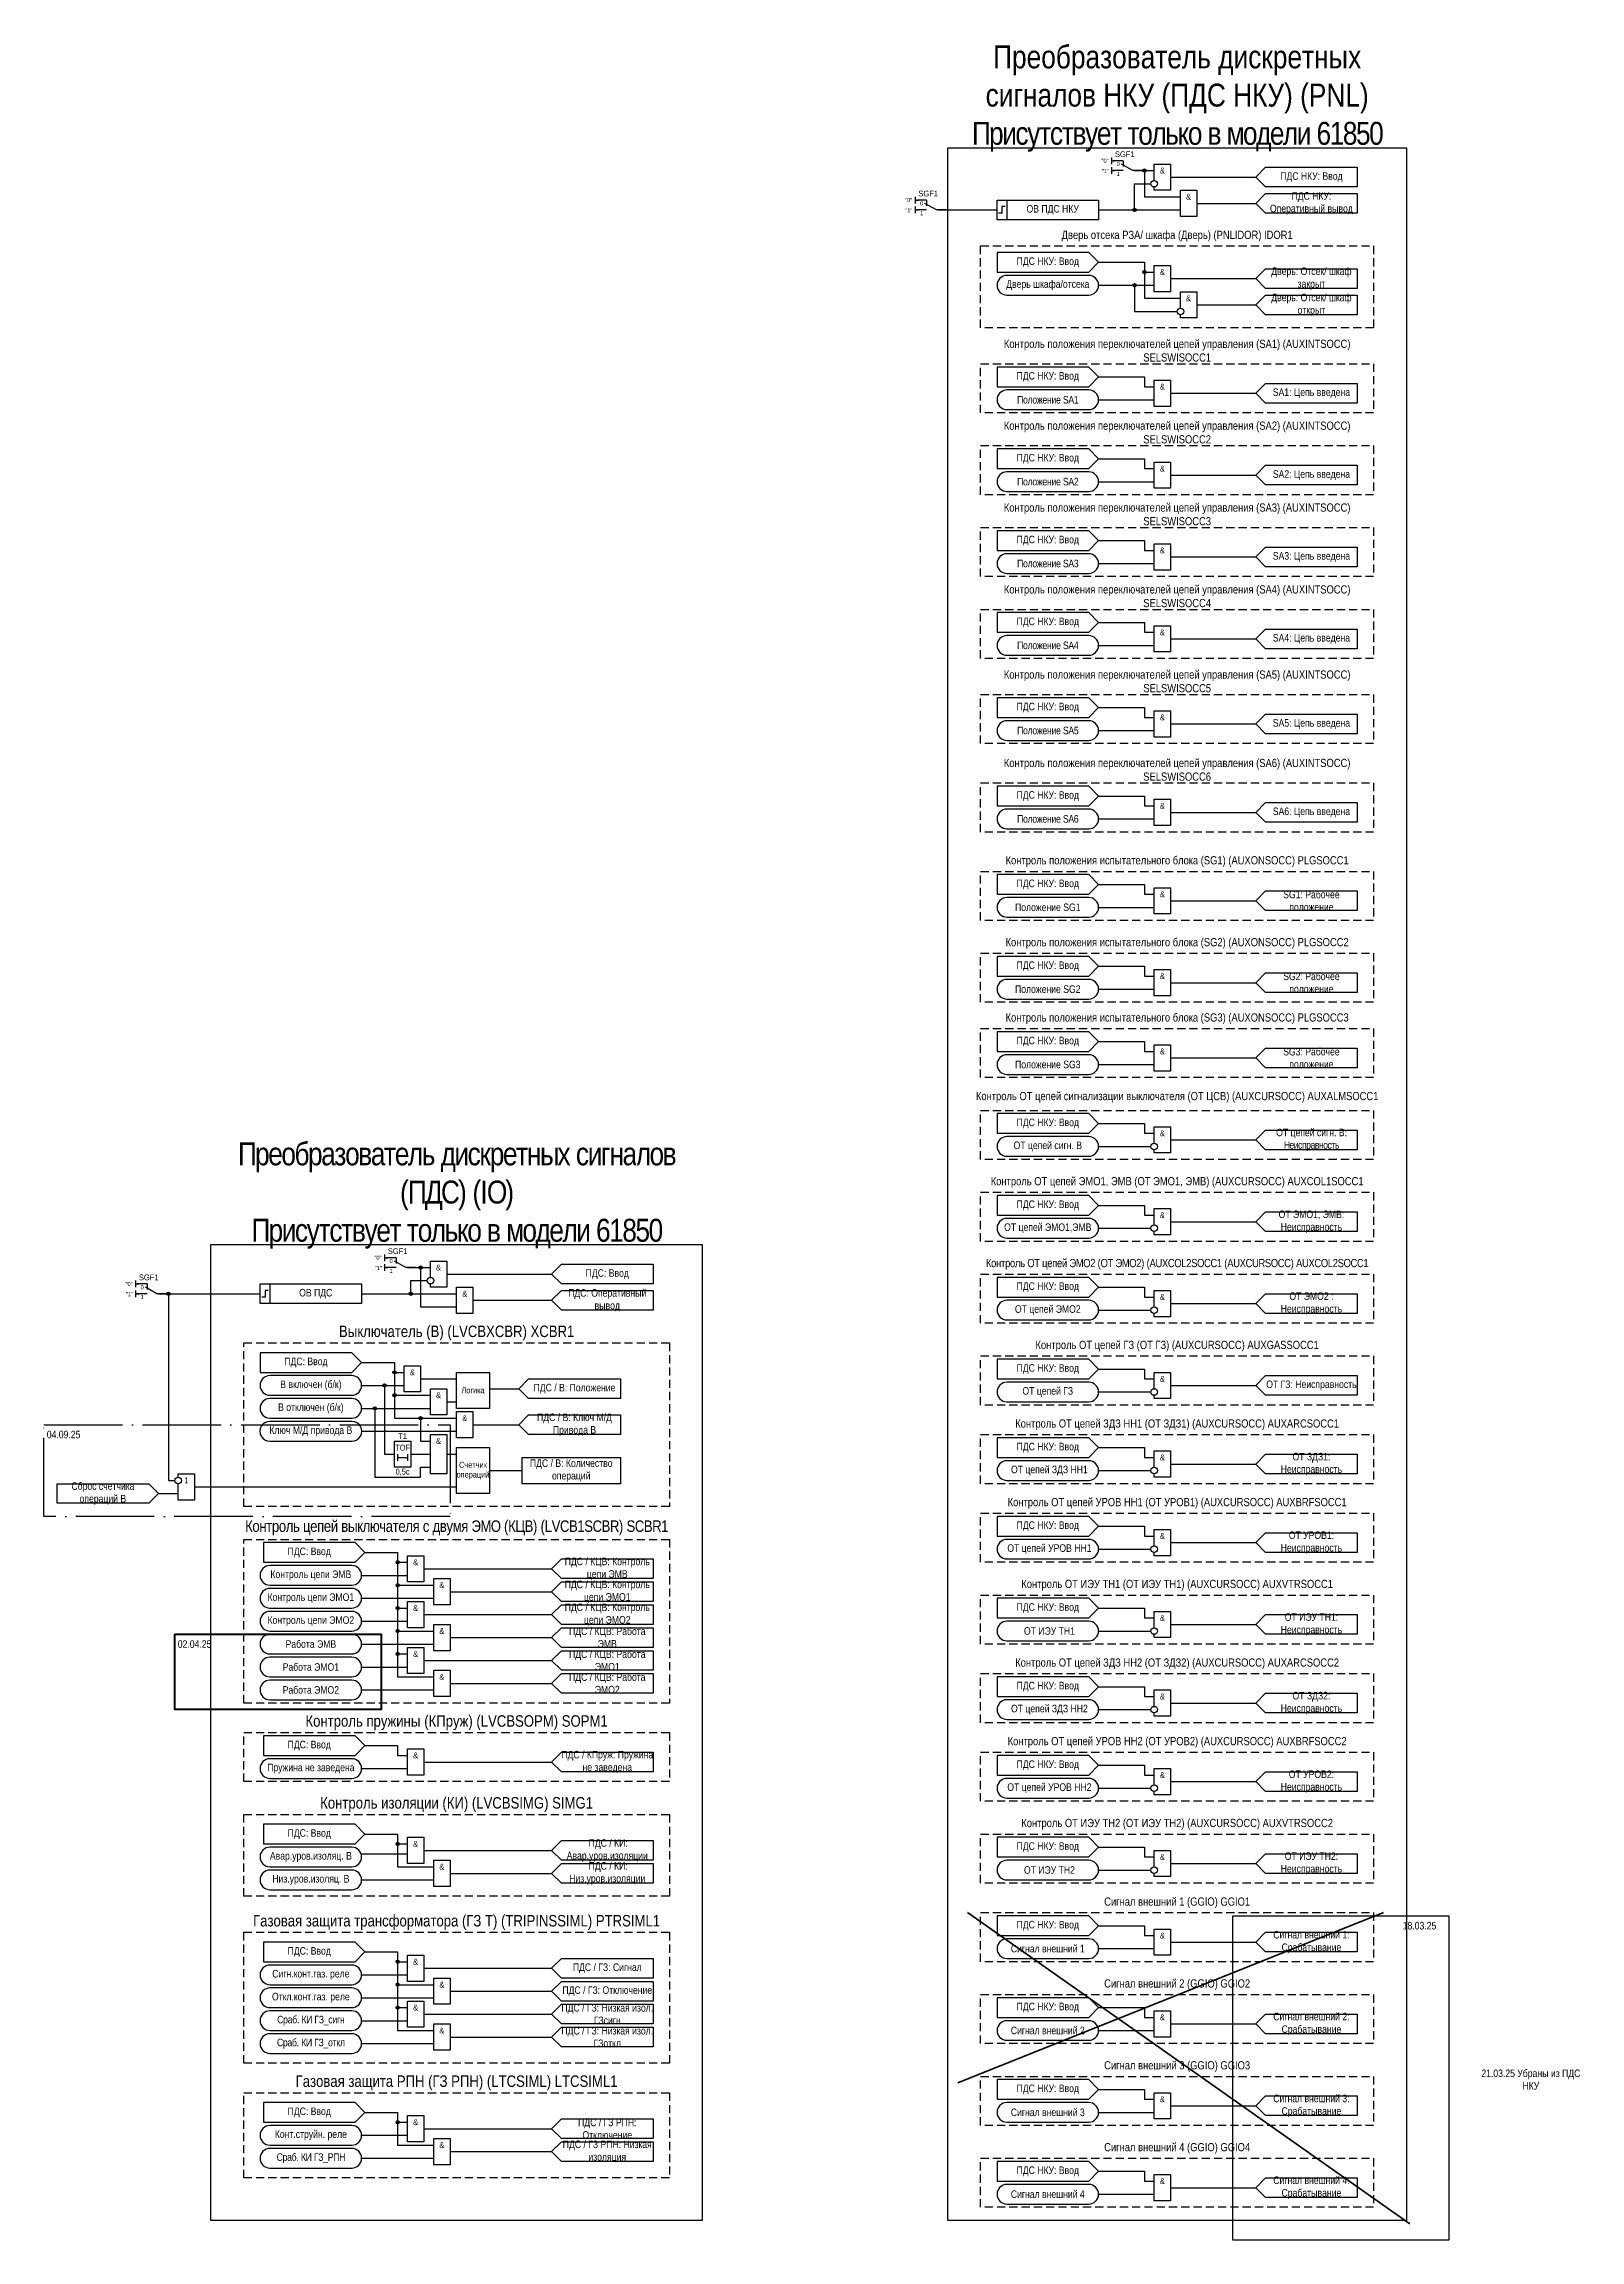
# Model space of a CAD drawing. Header units: millimetres. Extents: x -51 to 418, y -6 to 665.
import ezdxf
from ezdxf.enums import TextEntityAlignment as Align

# ---------------------------------------------------------------- set-up
doc = ezdxf.new("R2010")
doc.units = ezdxf.units.MM
doc.linetypes.add('ACAD_ISO04W100', pattern=[30, 24, -3, 0, -3])
doc.linetypes.add('штриховая2', pattern=[0.375, 0.25, -0.125])
doc.layers.add('TEXT', color=7, linetype='Continuous', lineweight=25)
doc.layers.add('Основная', color=7, linetype='Continuous')
doc.styles.add('2.5_Gost_RD', font='ARIALN.TTF', dxfattribs={"height": 2.5})
doc.styles.add('3.5_Gost_RD', font='ARIALN.TTF', dxfattribs={"height": 3.5})
doc.styles.add('Вывод', font='ARIALN.TTF', dxfattribs={"height": 2.5})
doc.styles.add('Компонент', font='ARIALN.TTF', dxfattribs={"height": 3.5})

msp = doc.modelspace()

# ---------------------------------------------------------------- texts
at = {"ltscale": 100, "attachment_point": 5}
for s, insert, char_height, width, style in [('{\\C3;Преобразователь дискретных сигналов НКУ (ПДС НКУ) (PNL) \\T0.9;\\C6;Присутствует только в модели 61850}', (295, 648), 7, 140, '3.5_Gost_RD'), ('&', (290.5, 626), 1.8, 5, '2.5_Gost_RD'), ('ПДС НКУ: Ввод', (336, 624), 2.3, 28, '2.5_Gost_RD'), ('&', (298.5, 618), 1.8, 5, '2.5_Gost_RD'), ('ПДС НКУ: Оперативный вывод', (336, 616), 2.3, 28, '2.5_Gost_RD'), ('ПДС НКУ: Ввод', (255.5, 598), 2.3, 31, '2.5_Gost_RD'), ('Дверь шкафа/отсека', (255.5, 591), 2.3, 31, '2.5_Gost_RD'), ('Дверь: Отсек/ шкаф закрыт', (336, 593), 2.3, 28, '2.5_Gost_RD'), ('Дверь: Отсек/ шкаф открыт', (336, 585), 2.3, 28, '2.5_Gost_RD'), ('ПДС НКУ: Ввод', (255.5, 563), 2.3, 31, '2.5_Gost_RD'), ('{\\T0.95;Положение SA1}', (255.5, 556), 2.3, 31, '2.5_Gost_RD'), ('SA1: Цепь введена', (336, 558), 2.3, 28, '2.5_Gost_RD'), ('ПДС НКУ: Ввод', (255.5, 538), 2.3, 31, '2.5_Gost_RD'), ('{\\T0.95;Положение SA2}', (255.5, 531), 2.3, 31, '2.5_Gost_RD'), ('SA2: Цепь введена', (336, 533), 2.3, 28, '2.5_Gost_RD'), ('ПДС НКУ: Ввод', (255.5, 513), 2.3, 31, '2.5_Gost_RD'), ('{\\T0.95;Положение SA3}', (255.5, 506), 2.3, 31, '2.5_Gost_RD'), ('SA3: Цепь введена', (336, 508), 2.3, 28, '2.5_Gost_RD'), ('ПДС НКУ: Ввод', (255.5, 488), 2.3, 31, '2.5_Gost_RD'), ('SA4: Цепь введена', (336, 483), 2.3, 28, '2.5_Gost_RD'), ('{\\T0.95;Положение SA4}', (255.5, 481), 2.3, 31, '2.5_Gost_RD'), ('ПДС НКУ: Ввод', (255.5, 462), 2.3, 31, '2.5_Gost_RD'), ('{\\T0.95;Положение SA5}', (255.5, 455), 2.3, 31, '2.5_Gost_RD'), ('SA5: Цепь введена', (336, 457), 2.3, 28, '2.5_Gost_RD'), ('ПДС НКУ: Ввод', (255.5, 435), 2.3, 31, '2.5_Gost_RD'), ('SA6: Цепь введена', (336, 430), 2.3, 28, '2.5_Gost_RD'), ('{\\T0.95;Положение SA6}', (255.5, 428), 2.3, 31, '2.5_Gost_RD'), ('ПДС НКУ: Ввод', (255.5, 408), 2.3, 31, '2.5_Gost_RD'), ('SG1: Рабочее положение', (336, 403), 2.3, 28, '2.5_Gost_RD'), ('Положение SG1', (255.5, 401), 2.3, 31, '2.5_Gost_RD'), ('ПДС НКУ: Ввод', (255.5, 383), 2.3, 31, '2.5_Gost_RD'), ('Положение SG2', (255.5, 376), 2.3, 31, '2.5_Gost_RD'), ('SG2: Рабочее положение', (336, 378), 2.3, 28, '2.5_Gost_RD'), ('ПДС НКУ: Ввод', (255.5, 360), 2.3, 31, '2.5_Gost_RD'), ('SG3: Рабочее положение', (336, 355), 2.3, 28, '2.5_Gost_RD'), ('Положение SG3', (255.5, 353), 2.3, 31, '2.5_Gost_RD'), ('ПДС НКУ: Ввод', (255.5, 335), 2.3, 31, '2.5_Gost_RD'), ('{\\T0.9;\\C3;Преобразователь дискретных сигналов (ПДС) (IO) \\P\\C6;Присутствует только в модели 61850}', (75, 313), 7, 150, '3.5_Gost_RD'), ('\\pt11.5;ОТ цепей сигн. В', (255.5, 328), 2.3, 31, '2.5_Gost_RD'), ('ОТ цепей сигн. В{\\T0.9;: Неисправность }', (336, 330), 2.3, 28, '2.5_Gost_RD'), ('ПДС НКУ: Ввод', (255.5, 310), 2.3, 31, '2.5_Gost_RD'), ('ОТ цепей ЭМО1,ЭМВ', (255.5, 303), 2.3, 31, '2.5_Gost_RD'), ('ОТ ЭМО1, ЭМВ: Неисправность', (336, 305), 2.3, 28, '2.5_Gost_RD'), ('&', (69.5, 291), 1.8, 5, '2.5_Gost_RD'), ('ПДС: Ввод', (121, 289), 2.3, 28, '2.5_Gost_RD'), ('&', (77.5, 283), 1.8, 5, '2.5_Gost_RD'), ('ПДС: Оперативный вывод', (121, 281), 2.3, 28, '2.5_Gost_RD'), ('ПДС НКУ: Ввод', (255.5, 285), 2.3, 31, '2.5_Gost_RD'), ('ОТ ЭМО2 : Неисправность', (336, 280), 2.3, 28, '2.5_Gost_RD'), ('ОТ цепей ЭМО2', (255.5, 278), 2.3, 31, '2.5_Gost_RD'), ('ПДС / В: Положение', (111, 254), 2.3, 28, '2.5_Gost_RD'), ('ПДС НКУ: Ввод', (255.5, 260), 2.3, 31, '2.5_Gost_RD'), ('ОТ ГЗ: Неисправность', (336, 255), 2.3, 28, '2.5_Gost_RD'), ('ОТ цепей ГЗ', (255.5, 253), 2.3, 31, '2.5_Gost_RD'), ('ПДС / В: Ключ М/Д Привода В', (111, 243), 2.3, 28, '2.5_Gost_RD'), ('T1', (58.5, 239.5), 1.8, 5, '2.5_Gost_RD'), ('ПДС НКУ: Ввод', (255.5, 236), 2.3, 31, '2.5_Gost_RD'), ('ОТ цепей ЗДЗ НН1', (256, 229), 2.3, 31, '2.5_Gost_RD'), ('ОТ ЗДЗ1: Неисправность', (336, 231), 2.3, 28, '2.5_Gost_RD'), ('ПДС НКУ: Ввод', (255.5, 212), 2.3, 31, '2.5_Gost_RD'), ('ОТ УРОВ1: Неисправность', (336, 207), 2.3, 28, '2.5_Gost_RD'), ('ПДС / КЦВ: Контроль цепи ЭМВ', (121, 199), 2.3, 28, '2.5_Gost_RD'), ('ОТ цепей УРОВ НН1', (256, 205), 2.3, 31, '2.5_Gost_RD'), ('ПДС / КЦВ: Контроль цепи ЭМО1', (121, 192), 2.3, 28, '2.5_Gost_RD'), ('ПДС / КЦВ: Контроль цепи ЭМО2', (121, 185), 2.3, 28, '2.5_Gost_RD'), ('ПДС НКУ: Ввод', (255.5, 187), 2.3, 31, '2.5_Gost_RD'), ('ПДС / КЦВ: Работа ЭМВ', (121, 178), 2.3, 28, '2.5_Gost_RD'), ('ОТ ИЭУ ТН1', (256, 180), 2.3, 31, '2.5_Gost_RD'), ('ОТ ИЭУ ТН1: Неисправность', (336, 182), 2.3, 28, '2.5_Gost_RD'), ('ПДС / КЦВ: Работа ЭМО1', (121, 171), 2.3, 28, '2.5_Gost_RD'), ('ПДС / КЦВ: Работа ЭМО2', (121, 164), 2.3, 28, '2.5_Gost_RD'), ('ПДС НКУ: Ввод', (255.5, 163), 2.3, 31, '2.5_Gost_RD'), ('ОТ ЗДЗ2: Неисправность', (336, 158), 2.3, 28, '2.5_Gost_RD'), ('ОТ цепей ЗДЗ НН2', (256, 156), 2.3, 31, '2.5_Gost_RD'), ('ПДС / КПруж: Пружина не заведена', (121, 140), 2.3, 28, '2.5_Gost_RD'), ('ПДС НКУ: Ввод', (255.5, 139), 2.3, 31, '2.5_Gost_RD'), ('ОТ УРОВ2: Неисправность', (336, 134), 2.3, 28, '2.5_Gost_RD'), ('ОТ цепей УРОВ НН2', (256, 132), 2.3, 31, '2.5_Gost_RD'), ('{\\W0.8;\\T0.8; }ПДС / КИ: Авар.уров.изоляции', (121, 113), 2.3, 28, '2.5_Gost_RD'), ('ПДС НКУ: Ввод', (255.5, 114), 2.3, 31, '2.5_Gost_RD'), ('{\\W0.8;\\T0.8; }ПДС / КИ: Низ.уров.изоляции', (121, 106), 2.3, 28, '2.5_Gost_RD'), ('ОТ ИЭУ ТН2', (256, 107), 2.3, 31, '2.5_Gost_RD'), ('ОТ ИЭУ ТН2: Неисправность', (336, 109), 2.3, 28, '2.5_Gost_RD'), ('ПДС НКУ: Ввод', (255.5, 90), 2.3, 31, '2.5_Gost_RD'), ('Сигнал внешний 1: Срабатывание', (336, 85), 2.3, 28, '2.5_Gost_RD'), ('Сигнал внешний 1', (255.5, 83), 2.3, 31, '2.5_Gost_RD'), ('\\A1;Сигн.конт.газ. реле', (30.5, 75), 2.3, 31, '2.5_Gost_RD'), ('ПДС / ГЗ: Сигнал', (121, 77), 2.3, 28, '2.5_Gost_RD'), ('\\A1;Откл.конт.газ. реле', (30.5, 68), 2.3, 31, '2.5_Gost_RD'), ('ПДС / ГЗ: Отключение', (121, 70), 2.3, 28, '2.5_Gost_RD'), ('\\A1;{\\T0.95;Сраб. КИ ГЗ_сигн}', (30.5, 61), 2.3, 31, '2.5_Gost_RD'), ('ПДС / ГЗ: Низкая изол. ГЗсигн', (121, 63), 2.3, 28, '2.5_Gost_RD'), ('ПДС НКУ: Ввод', (255.5, 65), 2.3, 31, '2.5_Gost_RD'), ('Сигнал внешний 2: Срабатывание', (336, 60), 2.3, 28, '2.5_Gost_RD'), ('\\A1;{\\T0.95;Сраб. КИ ГЗ_откл}', (30.5, 54), 2.3, 31, '2.5_Gost_RD'), ('ПДС / ГЗ: Низкая изол. ГЗоткл', (121, 56), 2.3, 28, '2.5_Gost_RD'), ('Сигнал внешний 2', (255.5, 58), 2.3, 31, '2.5_Gost_RD'), ('ПДС НКУ: Ввод', (255.5, 40), 2.3, 31, '2.5_Gost_RD'), ('Сигнал внешний 3', (255.5, 33), 2.3, 31, '2.5_Gost_RD'), ('Сигнал внешний 3: Срабатывание', (336, 35), 2.3, 28, '2.5_Gost_RD'), ('\\A1;Конт.струйн. реле', (30.5, 26), 2.3, 31, '2.5_Gost_RD'), ('ПДС / ГЗ РПН: Отключение', (121, 28), 2.3, 28, '2.5_Gost_RD'), ('\\A1;{\\T0.95;Сраб. КИ ГЗ_РПН}', (30.5, 19), 2.3, 31, '2.5_Gost_RD'), ('ПДС / {\\C4;ГЗ РПН: Низкая изоляция}', (121, 21), 2.3, 28, '2.5_Gost_RD'), ('ПДС НКУ: Ввод', (255.5, 15), 2.3, 31, '2.5_Gost_RD'), ('Сигнал внешний 4: Срабатывание', (336, 10), 2.3, 28, '2.5_Gost_RD'), ('Сигнал внешний 4', (255.5, 8), 2.3, 31, '2.5_Gost_RD')]:
    msp.add_mtext(s, dxfattribs=dict(at, insert=insert, char_height=char_height, width=width, style=style))
at = {"ltscale": 100, "char_height": 1.25, "attachment_point": 1, "style": '3.5_Gost_RD'}
for insert in [(272, 626.5), (50, 291.5)]:
    msp.add_mtext_dynamic_manual_height_columns('"1"', width=2, gutter_width=17.5, heights=[0], dxfattribs=dict(at, insert=insert))
at = {"color": 6, "ltscale": 100, "char_height": 1.25, "attachment_point": 1, "style": '3.5_Gost_RD'}
for insert in [(212, 614.5), (-26, 283.5)]:
    msp.add_mtext_dynamic_manual_height_columns('"1"', width=2, gutter_width=17.5, heights=[0], dxfattribs=dict(at, insert=insert))
at = {"color": 0, "ltscale": 100, "char_height": 2.3, "width": 28, "attachment_point": 5, "style": '2.5_Gost_RD'}
for s, insert in [('{\\C256;ОВ ПДС НКУ}', (257, 614)), ('{\\C256;ОВ ПДС}', (32, 283))]:
    msp.add_mtext(s, dxfattribs=dict(at, insert=insert))
at = {"color": 30, "ltscale": 100, "attachment_point": 5, "style": '3.5_Gost_RD'}
for s, insert, char_height, width in [('Дверь отсека РЗА/ шкафа (Дверь) (PNLIDOR) {\\C6;IDOR1}', (295, 606), 2.5, 120), ('Контроль положения переключателей цепей управления (SA1) (AUXINTSOCC) {\\C6;SELSWISOCC1}', (295, 571), 2.5, 120), ('Контроль положения переключателей цепей управления (SA2) (AUXINTSOCC) {\\C6;SELSWISOCC2}', (295, 546), 2.5, 120), ('Контроль положения переключателей цепей управления (SA3) (AUXINTSOCC) {\\C6;SELSWISOCC3}', (295, 521), 2.5, 120), ('Контроль положения переключателей цепей управления (SA4) (AUXINTSOCC) {\\C6;SELSWISOCC4}', (295, 496), 2.5, 120), ('Контроль положения переключателей цепей управления (SA5) (AUXINTSOCC) {\\C6;SELSWISOCC5}', (295, 470), 2.5, 120), ('Контроль положения переключателей цепей управления (SA6) (AUXINTSOCC) {\\C6;SELSWISOCC6}', (295, 443), 2.5, 120), ('Контроль положения испытательного блока (SG1) (AUXONSOCC) {\\C6;PLGSOCC1}', (295, 415), 2.5, 120), ('Контроль положения испытательного блока (SG2) (AUXONSOCC) {\\C6;PLGSOCC2}', (295, 390), 2.5, 120), ('Контроль положения испытательного блока (SG3) (AUXONSOCC) {\\C6;PLGSOCC3}', (295, 367), 2.5, 120), ('\\pt87.5;Контроль ОТ цепей сигнализации выключателя (ОТ ЦСВ) (AUXCURSOCC) {\\C6;AUXALMSOCC1}', (295, 343), 2.5, 120), ('Контроль ОТ цепей ЭМО1, ЭМВ (ОТ ЭМО1, ЭМВ) (AUXCURSOCC) {\\C6;AUXCOL1SOCC1}', (295, 317), 2.5, 120), ('{\\T0.95;Контроль ОТ цепей ЭМО2 (ОТ ЭМО2) (AUXCOL2SOCC1 (AUXCURSOCC) \\C6;AUXCOL2SOCC1}', (295, 292), 2.5, 120), ('Выключатель (В) (LVCBXCBR) {\\C6;XCBR1}', (75, 271), 3.5, 130), ('Контроль ОТ цепей ГЗ (ОТ ГЗ) (AUXCURSOCC) {\\C6;AUXGASSOCC1}', (295, 267), 2.5, 120), ('Контроль ОТ цепей ЗДЗ НН1 (ОТ ЗДЗ1) (AUXCURSOCC) {\\C6;AUXARCSOCC1}', (295, 243), 2.5, 120), ('Контроль ОТ цепей УРОВ НН1 (ОТ УРОВ1) (AUXCURSOCC) {\\C6;AUXBRFSOCC1}', (295, 219), 2.5, 120), ('{\\T0.95;Контроль цепей выключателя с двумя ЭМО (КЦВ) (LVCB1SCBR) \\C6;SCBR1}', (75, 211.5), 3.5, 130), ('Контроль ОТ ИЭУ ТН1 (ОТ ИЭУ ТН1) (AUXCURSOCC) {\\C6;AUXVTRSOCC1}', (295, 194), 2.5, 120), ('Контроль ОТ цепей ЗДЗ НН2 (ОТ ЗДЗ2) (AUXCURSOCC) {\\C6;AUXARCSOCC2}', (295, 170), 2.5, 120), ('Контроль пружины (КПруж) (LVCBSOPM) {\\C6;SOPM1}', (75, 152), 3.5, 130), ('Контроль ОТ цепей УРОВ НН2 (ОТ УРОВ2) (AUXCURSOCC) {\\C6;AUXBRFSOCC2}', (295, 146), 2.5, 120), ('Контроль изоляции (КИ) (LVCBSIMG) {\\C6;SIMG1}', (75, 127), 3.5, 130), ('Контроль ОТ ИЭУ ТН2 (ОТ ИЭУ ТН2) (AUXCURSOCC) {\\C6;AUXVTRSOCC2}', (295, 121), 2.5, 120), ('Сигнал внешний 1 (GGIO) {\\C6;GGIO1}', (295, 97), 2.5, 120), ('Газовая защита трансформатора (ГЗ T) (TRIPINSSIML) {\\C6;PTRSIML1}', (75, 91), 3.5, 130), ('Сигнал внешний 2 (GGIO) {\\C6;GGIO2}', (295, 72), 2.5, 120), ('Сигнал внешний 3 (GGIO) {\\C6;GGIO3}', (295, 47), 2.5, 120), ('Газовая защита РПН (ГЗ РПН) (LTCSIML) {\\C6;LTCSIML1}', (75, 42), 3.5, 130), ('Сигнал внешний 4 (GGIO) {\\C6;GGIO4}', (295, 22), 2.5, 120)]:
    msp.add_mtext(s, dxfattribs=dict(at, insert=insert, char_height=char_height, width=width))
at = {"color": 6, "ltscale": 100, "char_height": 1.8, "width": 5, "attachment_point": 5, "style": '2.5_Gost_RD'}
for insert in [(290.5, 595), (298.5, 587), (290.5, 560), (290.5, 535), (290.5, 510), (290.5, 485), (290.5, 459), (290.5, 432), (290.5, 405), (290.5, 380), (290.5, 357), (290.5, 332), (290.5, 307), (290.5, 282), (61.5, 259), (290.5, 257), (69.5, 252), (77.5, 245), (290.5, 233), (290.5, 209), (62.5, 201), (70.5, 194), (62.5, 187), (290.5, 184), (70.5, 180), (62.5, 173), (70.5, 166), (290.5, 160), (62.5, 142), (290.5, 136), (62.5, 115), (70.5, 108), (290.5, 111), (290.5, 87), (62.5, 79), (70.5, 72), (62.5, 65), (290.5, 62), (70.5, 58), (290.5, 37), (62.5, 30), (70.5, 23), (290.5, 12)]:
    msp.add_mtext('&', dxfattribs=dict(at, insert=insert))
at = {"color": 3, "ltscale": 100, "char_height": 1.8, "width": 5, "attachment_point": 5, "style": '2.5_Gost_RD'}
for s, insert in [('TOF', (58.5, 236)), ('&', (69.5, 238)), ('0,5с', (58.5, 228.5)), ('1', (-7.5, 226))]:
    msp.add_mtext(s, dxfattribs=dict(at, insert=insert))
at = {"layer": 'TEXT', "ltscale": 100, "char_height": 2.3, "attachment_point": 5, "style": '2.5_Gost_RD'}
for s, insert, width in [('ПДС: Ввод', (29, 262), 28), ('В включен (б/к)', (30.5, 255), 31), ('В отключен (б/к)', (30.5, 248), 31), ('Ключ М/Д привода В', (30.5, 241), 31), ('ПДС / В: Количество операций', (110, 229), 30), ('ПДС: Ввод', (30, 204), 28), ('Работа ЭМВ', (30.5, 176), 31), ('ПДС: Ввод', (30, 145), 28), ('ПДС: Ввод', (30, 118), 28), ('ПДС: Ввод', (30, 82), 28), ('ПДС: Ввод', (30, 33), 28)]:
    msp.add_mtext(s, dxfattribs=dict(at, insert=insert, width=width))
at = {"layer": 'TEXT', "color": 6, "ltscale": 100, "attachment_point": 5, "style": '2.5_Gost_RD'}
for s, insert, char_height, width in [('Логика', (80, 253.5), 1.8, 10), ('Счетчик^Jопераций', (80, 229), 1.8, 10), ('Сброс счетчика операций В', (-33, 222), 2.3, 28)]:
    msp.add_mtext(s, dxfattribs=dict(at, insert=insert, char_height=char_height, width=width))
at = {"layer": 'TEXT', "color": 0, "ltscale": 100, "char_height": 2.3, "width": 31, "attachment_point": 5, "style": '2.5_Gost_RD'}
for s, insert in [('{\\C256;04.09.25}', (-45, 240)), ('{\\C256;Контроль цепи ЭМВ}', (30.5, 197)), ('{\\C256;Контроль цепи ЭМО1}', (30.5, 190)), ('{\\C256;Контроль цепи ЭМО2}', (30.5, 183)), ('{\\C256;02.04.25}', (-5, 176)), ('{\\C256;Работа ЭМО1}', (30.5, 169)), ('{\\C256;Работа ЭМО2}', (30.5, 162)), ('{\\C256;Пружина не заведена}', (30.5, 138)), ('{\\C256;Авар.уров.изоляц. В}', (30.5, 111)), ('{\\C256;Низ.уров.изоляц. В}', (30.5, 104)), ('{\\C256;18.03.25}', (369, 90)), ('{\\C256;21.03.25 Убраны из ПДС НКУ }', (403, 43))]:
    msp.add_mtext(s, dxfattribs=dict(at, insert=insert))

# ---------------------------------------------------------------- blocks, each defined once
blk = doc.blocks.new('Точка')
at = {"ltscale": 100}
h = blk.add_hatch(color=256, dxfattribs=at)
h.dxf.hatch_style = 1
edge = h.paths.add_edge_path()
edge.add_arc((0, 0), 0.5, 0, 360)
blk.add_circle((0, 0), 0.5, dxfattribs=at)
blk = doc.blocks.new('*U78')
at = {"layer": 'Основная', "color": 0}
blk.add_line((0, 0), (7, 4), dxfattribs=at)
at = {"layer": 'Основная', "ltscale": 0.35}
blk.add_line((6, 6), (6, 2.5), dxfattribs=at)
blk = doc.blocks.new('*U80')
at = {"layer": 'Основная', "color": 0}
for p, q in [((-3, 6), (-9, 6)), ((-3, 0), (-9, 0)), ((9, 0), (3, 0))]:
    blk.add_line(p, q, dxfattribs=at)
at = {"layer": 'Основная', "ltscale": 0.25, "xscale": -1}
blk.add_blockref('*U78', (3, 0), dxfattribs=at)
at = {"layer": 'Основная'}
for tag, height, style, p in [('В1', 2.5, 'Вывод', (-14, 6)), ('В2', 2.5, 'Вывод', (-6, 4)), ('ОУ', 3.5, 'Компонент', (-2, 10)), ('В3', 2.5, 'Вывод', (-6, -2))]:
    blk.add_attdef(tag, text='', height=height, dxfattribs=dict(at, style=style)).set_placement(p, align=Align.MIDDLE_CENTER)

# ---------------------------------------------------------------- linework, layer by layer
at = {"ltscale": 100}
for p, q in [((275, 630), (275, 628)), ((275, 629), (276, 629)), ((275, 627), (275, 625)), ((275, 626), (276, 626)), ((53, 295), (53, 293)), ((53, 294), (54, 294)), ((53, 292), (53, 290)), ((53, 291), (54, 291))]:
    msp.add_line(p, q, dxfattribs=at)
at = {"color": 6, "ltscale": 100}
for p, q in [((215, 618), (215, 616)), ((215, 617), (216, 617)), ((215, 615), (215, 613)), ((215, 614), (216, 614)), ((-23, 287), (-23, 285)), ((-23, 286), (-22, 286)), ((-23, 284), (-23, 282)), ((-23, 283), (-22, 283))]:
    msp.add_line(p, q, dxfattribs=at)
at = {"color": 1, "lineweight": 35, "ltscale": 100}
for p, q in [((358, 94), (228, 42)), ((231, 94), (366, -1))]:
    msp.add_line(p, q, dxfattribs=at)
at = {"ltscale": 100}
for points in [[(225, 633), (365, 633), (365, 0), (225, 0)], [(296, 620), (301, 620), (301, 612), (296, 612)], [(240, 617), (271, 617), (271, 611), (240, 611)], [(240, 617), (243, 617), (243, 611), (240, 611)], [(240, 601), (240, 595), (268, 595), (271, 598), (268, 601)], [(240, 566), (240, 560), (268, 560), (271, 563), (268, 566)], [(240, 541), (240, 535), (268, 535), (271, 538), (268, 541)], [(240, 516), (240, 510), (268, 510), (271, 513), (268, 516)], [(240, 491), (240, 485), (268, 485), (271, 488), (268, 491)], [(240, 465), (240, 459), (268, 459), (271, 462), (268, 465)], [(240, 438), (240, 432), (268, 432), (271, 435), (268, 438)], [(240, 411), (240, 405), (268, 405), (271, 408), (268, 411)], [(240, 386), (240, 380), (268, 380), (271, 383), (268, 386)], [(240, 363), (240, 357), (268, 357), (271, 360), (268, 363)], [(240, 338), (240, 332), (268, 332), (271, 335), (268, 338)], [(240, 313), (240, 307), (268, 307), (271, 310), (268, 313)], [(0, 298), (150, 298), (150, 0), (0, 0)], [(15, 286), (46, 286), (46, 280), (15, 280)], [(15, 286), (18, 286), (18, 280), (15, 280)], [(75, 285), (80, 285), (80, 277), (75, 277)], [(240, 288), (240, 282), (268, 282), (271, 285), (268, 288)], [(15, 265), (15, 259), (43, 259), (46, 262), (43, 265)], [(240, 263), (240, 257), (268, 257), (271, 260), (268, 263)], [(240, 239), (240, 233), (268, 233), (271, 236), (268, 239)], [(240, 215), (240, 209), (268, 209), (271, 212), (268, 215)], [(16, 207), (16, 201), (44, 201), (47, 204), (44, 207)], [(240, 190), (240, 184), (268, 184), (271, 187), (268, 190)], [(240, 166), (240, 160), (268, 160), (271, 163), (268, 166)], [(16, 148), (16, 142), (44, 142), (47, 145), (44, 148)], [(240, 142), (240, 136), (268, 136), (271, 139), (268, 142)], [(16, 121), (16, 115), (44, 115), (47, 118), (44, 121)], [(240, 117), (240, 111), (268, 111), (271, 114), (268, 117)], [(240, 93), (240, 87), (268, 87), (271, 90), (268, 93)], [(16, 85), (16, 79), (44, 79), (47, 82), (44, 85)], [(240, 68), (240, 62), (268, 62), (271, 65), (268, 68)], [(240, 43), (240, 37), (268, 37), (271, 40), (268, 43)], [(16, 36), (16, 30), (44, 30), (47, 33), (44, 36)], [(240, 18), (240, 12), (268, 12), (271, 15), (268, 18)]]:
    msp.add_lwpolyline(points, close=True, dxfattribs=at)
for points in [[(282, 626), (288, 626)], [(282, 626), (285, 626), (285, 618), (296, 618)], [(288, 623), (288, 628), (293, 628), (293, 620), (288, 620), (288, 621)], [(293, 624), (319, 624)], [(319, 624), (322, 627), (350, 627), (350, 621), (322, 621), (319, 624)], [(271, 614), (282, 614), (282, 622), (287, 622)], [(319, 616), (322, 619), (350, 619), (350, 613), (322, 613), (319, 616)], [(271, 614), (296, 614)], [(301, 616), (319, 616)], [(60, 291), (67, 291)], [(60, 291), (64, 291), (64, 279), (75, 279)], [(67, 288), (67, 293), (72, 293), (72, 285), (67, 285), (67, 286)], [(72, 289), (104, 289)], [(104, 289), (107, 292), (135, 292), (135, 286), (107, 286), (104, 289)], [(46, 283), (61, 283), (61, 287), (66, 287)], [(46, 283), (75, 283)], [(104, 281), (107, 284), (135, 284), (135, 278), (107, 278), (104, 281)], [(80, 281), (104, 281)]]:
    msp.add_lwpolyline(points, dxfattribs=at)
at = {"color": 6, "ltscale": 100}
for points in [[(222, 614), (240, 614)], [(271, 598), (285, 598), (285, 587), (296, 587)], [(271, 598), (285, 598), (285, 595), (288, 595)], [(271, 591), (288, 591)], [(271, 591), (282, 591), (282, 583), (295, 583)], [(293, 593), (319, 593)], [(319, 593), (322, 596), (350, 596), (350, 590), (322, 590), (319, 593)], [(296, 584), (296, 589), (301, 589), (301, 581), (296, 581), (296, 582)], [(301, 585), (319, 585)], [(319, 585), (322, 588), (350, 588), (350, 582), (322, 582), (319, 585)], [(271, 563), (285, 563), (285, 560), (288, 560)], [(293, 558), (319, 558)], [(319, 558), (322, 561), (350, 561), (350, 555), (322, 555), (319, 558)], [(271, 556), (288, 556)], [(271, 538), (285, 538), (285, 535), (288, 535)], [(271, 531), (288, 531)], [(293, 533), (319, 533)], [(319, 533), (322, 536), (350, 536), (350, 530), (322, 530), (319, 533)], [(271, 513), (285, 513), (285, 510), (288, 510)], [(319, 508), (322, 511), (350, 511), (350, 505), (322, 505), (319, 508)], [(271, 506), (288, 506)], [(293, 508), (319, 508)], [(271, 488), (285, 488), (285, 485), (288, 485)], [(293, 483), (319, 483)], [(319, 483), (322, 486), (350, 486), (350, 480), (322, 480), (319, 483)], [(271, 481), (288, 481)], [(271, 462), (285, 462), (285, 459), (288, 459)], [(293, 457), (319, 457)], [(319, 457), (322, 460), (350, 460), (350, 454), (322, 454), (319, 457)], [(271, 455), (288, 455)], [(271, 435), (285, 435), (285, 432), (288, 432)], [(293, 430), (319, 430)], [(319, 430), (322, 433), (350, 433), (350, 427), (322, 427), (319, 430)], [(271, 428), (288, 428)], [(271, 408), (285, 408), (285, 405), (288, 405)], [(293, 403), (319, 403)], [(319, 403), (322, 406), (350, 406), (350, 400), (322, 400), (319, 403)], [(271, 401), (288, 401)], [(271, 383), (285, 383), (285, 380), (288, 380)], [(271, 376), (288, 376)], [(293, 378), (319, 378)], [(319, 378), (322, 381), (350, 381), (350, 375), (322, 375), (319, 378)], [(271, 360), (285, 360), (285, 357), (288, 357)], [(319, 355), (322, 358), (350, 358), (350, 352), (322, 352), (319, 355)], [(271, 353), (288, 353)], [(293, 355), (319, 355)], [(271, 335), (285, 335), (285, 332), (288, 332)], [(288, 329), (288, 334), (293, 334), (293, 326), (288, 326), (288, 327)], [(293, 330), (319, 330)], [(319, 330), (322, 333), (350, 333), (350, 327), (322, 327), (319, 330)], [(271, 328), (287, 328)], [(271, 310), (285, 310), (285, 307), (288, 307)], [(288, 304), (288, 309), (293, 309), (293, 301), (288, 301), (288, 302)], [(271, 303), (287, 303)], [(293, 305), (319, 305)], [(319, 305), (322, 308), (350, 308), (350, 302), (322, 302), (319, 305)], [(-16, 283), (15, 283)], [(271, 285), (285, 285), (285, 282), (288, 282)], [(288, 279), (288, 284), (293, 284), (293, 276), (288, 276), (288, 277)], [(319, 280), (322, 283), (350, 283), (350, 277), (322, 277), (319, 280)], [(271, 278), (287, 278)], [(293, 280), (319, 280)], [(46, 262), (56, 262), (56, 259), (59, 259)], [(46, 262), (56, 262), (56, 252), (67, 252)], [(46, 262), (56, 262), (56, 245), (75, 245)], [(46, 255), (59, 255)], [(46, 255), (53, 255), (53, 234), (56, 234)], [(64, 257), (75, 257)], [(94, 254), (97, 257), (125, 257), (125, 251), (97, 251), (94, 254)], [(125, 251), (97, 251), (94, 254), (97, 257), (125, 257), (125, 251), (97, 251), (94, 254), (97, 257), (125, 257)], [(271, 260), (285, 260), (285, 257), (288, 257)], [(288, 254), (288, 259), (293, 259), (293, 251), (288, 251), (288, 252)], [(293, 255), (319, 255)], [(319, 255), (322, 258), (350, 258), (350, 252), (322, 252), (319, 255)], [(72, 250), (75, 250)], [(85, 254), (94, 254)], [(271, 253), (287, 253)], [(46, 248), (67, 248)], [(46, 248), (50, 248), (50, 227), (64, 227), (64, 230), (67, 230)], [(80, 243), (94, 243)], [(125, 240), (97, 240), (94, 243), (97, 246), (125, 246), (125, 240), (97, 240), (94, 243), (97, 246), (125, 246)], [(46, 241), (75, 241)], [(271, 236), (285, 236), (285, 233), (288, 233)], [(288, 230), (288, 235), (293, 235), (293, 227), (288, 227), (288, 228)], [(72, 234), (75, 234)], [(85, 229), (95, 229)], [(271, 229), (287, 229)], [(293, 231), (319, 231)], [(319, 231), (322, 234), (350, 234), (350, 228), (322, 228), (319, 231)], [(-5, 224), (75, 224)], [(271, 212), (285, 212), (285, 209), (288, 209)], [(288, 206), (288, 211), (293, 211), (293, 203), (288, 203), (288, 204)], [(319, 207), (322, 210), (350, 210), (350, 204), (322, 204), (319, 207)], [(47, 204), (57, 204), (57, 201), (60, 201)], [(47, 204), (57, 204), (57, 194), (68, 194)], [(47, 204), (57, 204), (57, 187), (60, 187)], [(47, 204), (57, 204), (57, 180), (68, 180)], [(47, 204), (57, 204), (57, 173), (60, 173)], [(47, 204), (57, 204), (57, 166), (68, 166)], [(135, 196), (107, 196), (104, 199), (107, 202), (135, 202), (135, 196), (107, 196), (104, 199), (107, 202), (135, 202)], [(271, 205), (287, 205)], [(293, 207), (319, 207)], [(46, 197), (60, 197)], [(65, 199), (104, 199)], [(135, 189), (107, 189), (104, 192), (107, 195), (135, 195), (135, 189), (107, 189), (104, 192), (107, 195), (135, 195)], [(46, 190), (68, 190)], [(73, 192), (104, 192)], [(135, 182), (107, 182), (104, 185), (107, 188), (135, 188), (135, 182), (107, 182), (104, 185), (107, 188), (135, 188)], [(46, 183), (60, 183)], [(65, 185), (104, 185)], [(271, 187), (285, 187), (285, 184), (288, 184)], [(288, 181), (288, 186), (293, 186), (293, 178), (288, 178), (288, 179)], [(293, 182), (319, 182)], [(319, 182), (322, 185), (350, 185), (350, 179), (322, 179), (319, 182)], [(46, 176), (68, 176)], [(73, 178), (104, 178)], [(135, 175), (107, 175), (104, 178), (107, 181), (135, 181), (135, 175), (107, 175), (104, 178), (107, 181), (135, 181)], [(271, 180), (287, 180)], [(46, 169), (60, 169)], [(65, 171), (104, 171)], [(135, 168), (107, 168), (104, 171), (107, 174), (135, 174), (135, 168), (107, 168), (104, 171), (107, 174), (135, 174)], [(46, 162), (68, 162)], [(73, 164), (104, 164)], [(135, 161), (107, 161), (104, 164), (107, 167), (135, 167), (135, 161), (107, 161), (104, 164), (107, 167), (135, 167)], [(271, 163), (285, 163), (285, 160), (288, 160)], [(288, 157), (288, 162), (293, 162), (293, 154), (288, 154), (288, 155)], [(319, 158), (322, 161), (350, 161), (350, 155), (322, 155), (319, 158)], [(271, 156), (287, 156)], [(293, 158), (319, 158)], [(47, 145), (57, 145), (57, 142), (60, 142)], [(104, 140), (107, 143), (135, 143), (135, 137), (107, 137), (104, 140)], [(46, 138), (60, 138)], [(65, 140), (104, 140)], [(271, 139), (285, 139), (285, 136), (288, 136)], [(288, 133), (288, 138), (293, 138), (293, 130), (288, 130), (288, 131)], [(319, 134), (322, 137), (350, 137), (350, 131), (322, 131), (319, 134)], [(271, 132), (287, 132)], [(293, 134), (319, 134)], [(47, 118), (57, 118), (57, 108), (68, 108)], [(47, 118), (57, 118), (57, 115), (60, 115)], [(104, 113), (107, 116), (135, 116), (135, 110), (107, 110), (104, 113)], [(46, 112), (60, 112)], [(65, 113), (104, 113)], [(104, 106), (107, 109), (135, 109), (135, 103), (107, 103), (104, 106)], [(271, 114), (285, 114), (285, 111), (288, 111)], [(288, 108), (288, 113), (293, 113), (293, 105), (288, 105), (288, 106)], [(293, 109), (319, 109)], [(319, 109), (322, 112), (350, 112), (350, 106), (322, 106), (319, 109)], [(46, 104), (68, 104)], [(73, 106), (104, 106)], [(271, 107), (287, 107)], [(271, 90), (285, 90), (285, 87), (288, 87)], [(319, 85), (322, 88), (350, 88), (350, 82), (322, 82), (319, 85)], [(47, 82), (57, 82), (57, 79), (60, 79)], [(47, 82), (57, 82), (57, 72), (68, 72)], [(47, 82), (57, 82), (57, 65), (60, 65)], [(47, 82), (57, 82), (57, 58), (68, 58)], [(271, 83), (288, 83)], [(293, 85), (319, 85)], [(46, 75), (60, 75)], [(65, 77), (104, 77)], [(104, 77), (107, 80), (135, 80), (135, 74), (107, 74), (104, 77)], [(46, 68), (68, 68)], [(73, 70), (104, 70)], [(104, 70), (107, 73), (135, 73), (135, 67), (107, 67), (104, 70)], [(46, 61), (60, 61)], [(65, 63), (104, 63)], [(104, 63), (107, 66), (135, 66), (135, 60), (107, 60), (104, 63)], [(271, 65), (285, 65), (285, 62), (288, 62)], [(319, 60), (322, 63), (350, 63), (350, 57), (322, 57), (319, 60)], [(46, 54), (68, 54)], [(73, 56), (104, 56)], [(104, 56), (107, 59), (135, 59), (135, 53), (107, 53), (104, 56)], [(271, 58), (288, 58)], [(293, 60), (319, 60)], [(271, 40), (285, 40), (285, 37), (288, 37)], [(293, 35), (319, 35)], [(319, 35), (322, 38), (350, 38), (350, 32), (322, 32), (319, 35)], [(47, 33), (57, 33), (57, 30), (60, 30)], [(47, 33), (57, 33), (57, 23), (68, 23)], [(65, 28), (104, 28)], [(104, 28), (107, 31), (135, 31), (135, 25), (107, 25), (104, 28)], [(271, 33), (288, 33)], [(46, 26), (60, 26)], [(73, 21), (104, 21)], [(104, 21), (107, 24), (135, 24), (135, 18), (107, 18), (104, 21)], [(46, 19), (68, 19)], [(271, 15), (285, 15), (285, 12), (288, 12)], [(271, 8), (288, 8)], [(293, 10), (319, 10)], [(319, 10), (322, 13), (350, 13), (350, 7), (322, 7), (319, 10)]]:
    msp.add_lwpolyline(points, dxfattribs=at)
at = {"lineweight": 30, "ltscale": 100}
for points in [[(242.5, 615), (241.5, 615), (241.5, 613), (240.5, 613)], [(17.5, 284), (16.5, 284), (16.5, 282), (15.5, 282)]]:
    msp.add_lwpolyline(points, dxfattribs=at)
at = {"linetype": 'штриховая2', "ltscale": 10}
for points in [[(235, 603), (355, 603), (355, 578), (235, 578)], [(235, 567), (355, 567), (355, 552), (235, 552)], [(235, 542), (355, 542), (355, 527), (235, 527)], [(235, 517), (355, 517), (355, 502), (235, 502)], [(235, 492), (355, 492), (355, 477), (235, 477)], [(235, 466), (355, 466), (355, 451), (235, 451)], [(235, 439), (355, 439), (355, 424), (235, 424)], [(235, 412), (355, 412), (355, 397), (235, 397)], [(235, 387), (355, 387), (355, 372), (235, 372)], [(235, 364), (355, 364), (355, 349), (235, 349)], [(235, 339), (355, 339), (355, 324), (235, 324)], [(235, 314), (355, 314), (355, 299), (235, 299)], [(235, 289), (355, 289), (355, 274), (235, 274)], [(235, 264), (355, 264), (355, 249), (235, 249)], [(235, 240), (355, 240), (355, 225), (235, 225)], [(235, 216), (355, 216), (355, 201), (235, 201)], [(235, 191), (355, 191), (355, 176), (235, 176)], [(235, 167), (355, 167), (355, 152), (235, 152)], [(235, 143), (355, 143), (355, 128), (235, 128)], [(235, 118), (355, 118), (355, 103), (235, 103)], [(235, 94), (355, 94), (355, 79), (235, 79)], [(235, 69), (355, 69), (355, 54), (235, 54)], [(235, 44), (355, 44), (355, 29), (235, 29)], [(235, 19), (355, 19), (355, 4), (235, 4)]]:
    msp.add_lwpolyline(points, close=True, dxfattribs=at)
at = {"color": 6, "ltscale": 100}
for points in [[(288, 597), (293, 597), (293, 589), (288, 589)], [(288, 562), (293, 562), (293, 554), (288, 554)], [(288, 537), (293, 537), (293, 529), (288, 529)], [(288, 512), (293, 512), (293, 504), (288, 504)], [(288, 487), (293, 487), (293, 479), (288, 479)], [(288, 461), (293, 461), (293, 453), (288, 453)], [(288, 434), (293, 434), (293, 426), (288, 426)], [(288, 407), (293, 407), (293, 399), (288, 399)], [(288, 382), (293, 382), (293, 374), (288, 374)], [(288, 359), (293, 359), (293, 351), (288, 351)], [(59, 261), (64, 261), (64, 253), (59, 253)], [(75, 259), (85, 259), (85, 248), (75, 248)], [(67, 254), (72, 254), (72, 246), (67, 246)], [(75, 247), (80, 247), (80, 239), (75, 239)], [(75, 236), (85, 236), (85, 222), (75, 222)], [(95, 233), (125, 233), (125, 225), (95, 225)], [(-47, 219), (-47, 225), (-19, 225), (-16, 222), (-19, 219)], [(60, 203), (65, 203), (65, 195), (60, 195)], [(68, 196), (73, 196), (73, 188), (68, 188)], [(60, 189), (65, 189), (65, 181), (60, 181)], [(68, 182), (73, 182), (73, 174), (68, 174)], [(60, 175), (65, 175), (65, 167), (60, 167)], [(68, 168), (73, 168), (73, 160), (68, 160)], [(60, 144), (65, 144), (65, 136), (60, 136)], [(60, 117), (65, 117), (65, 109), (60, 109)], [(68, 110), (73, 110), (73, 102), (68, 102)], [(288, 89), (293, 89), (293, 81), (288, 81)], [(60, 81), (65, 81), (65, 73), (60, 73)], [(68, 74), (73, 74), (73, 66), (68, 66)], [(60, 67), (65, 67), (65, 59), (60, 59)], [(288, 64), (293, 64), (293, 56), (288, 56)], [(68, 60), (73, 60), (73, 52), (68, 52)], [(288, 39), (293, 39), (293, 31), (288, 31)], [(60, 32), (65, 32), (65, 24), (60, 24)], [(68, 25), (73, 25), (73, 17), (68, 17)], [(288, 14), (293, 14), (293, 6), (288, 6)]]:
    msp.add_lwpolyline(points, close=True, dxfattribs=at)
at = {"ltscale": 100}
for points in [[(243, 588), (268, 588, 1), (268, 594), (243, 594, 1)], [(243, 553), (268, 553, 1), (268, 559), (243, 559, 1)], [(243, 528), (268, 528, 1), (268, 534), (243, 534, 1)], [(243, 503), (268, 503, 1), (268, 509), (243, 509, 1)], [(243, 478), (268, 478, 1), (268, 484), (243, 484, 1)], [(243, 452), (268, 452, 1), (268, 458), (243, 458, 1)], [(243, 425), (268, 425, 1), (268, 431), (243, 431, 1)], [(243, 398), (268, 398, 1), (268, 404), (243, 404, 1)], [(243, 373), (268, 373, 1), (268, 379), (243, 379, 1)], [(243, 350), (268, 350, 1), (268, 356), (243, 356, 1)], [(243, 325), (268, 325, 1), (268, 331), (243, 331, 1)], [(243, 300), (268, 300, 1), (268, 306), (243, 306, 1)], [(243, 275), (268, 275, 1), (268, 281), (243, 281, 1)], [(18, 252), (43, 252, 1), (43, 258), (18, 258, 1)], [(243, 250), (268, 250, 1), (268, 256), (243, 256, 1)], [(18, 245), (43, 245, 1), (43, 251), (18, 251, 1)], [(18, 238), (43, 238, 1.013985), (43, 244), (18, 244, 1.013985)], [(243, 226), (268, 226, 1), (268, 232), (243, 232, 1)], [(243, 202), (268, 202, 1), (268, 208), (243, 208, 1)], [(18, 194), (43, 194, 1), (43, 200), (18, 200, 1)], [(18, 187), (43, 187, 1), (43, 193), (18, 193, 1)], [(18, 180), (43, 180, 1), (43, 186), (18, 186, 1)], [(243, 177), (268, 177, 1), (268, 183), (243, 183, 1)], [(18, 173), (43, 173, 1), (43, 179), (18, 179, 1)], [(18, 166), (43, 166, 1), (43, 172), (18, 172, 1)], [(18, 159), (43, 159, 1), (43, 165), (18, 165, 1)], [(243, 153), (268, 153, 1), (268, 159), (243, 159, 1)], [(18, 135), (43, 135, 1), (43, 141), (18, 141, 1)], [(243, 129), (268, 129, 1), (268, 135), (243, 135, 1)], [(18, 108), (43, 108, 1), (43, 114), (18, 114, 1)], [(243, 104), (268, 104, 1), (268, 110), (243, 110, 1)], [(18, 101), (43, 101, 1), (43, 107), (18, 107, 1)], [(243, 80), (268, 80, 1), (268, 86), (243, 86, 1)], [(18, 72), (43, 72, 1), (43, 78), (18, 78, 1)], [(18, 65), (43, 65, 1), (43, 71), (18, 71, 1)], [(18, 58), (43, 58, 1), (43, 64), (18, 64, 1)], [(243, 55), (268, 55, 1), (268, 61), (243, 61, 1)], [(18, 51), (43, 51, 1), (43, 57), (18, 57, 1)], [(243, 30), (268, 30, 1), (268, 36), (243, 36, 1)], [(18, 23), (43, 23, 1), (43, 29), (18, 29, 1)], [(18, 16), (43, 16, 1), (43, 22), (18, 22, 1)], [(243, 5), (268, 5, 1), (268, 11), (243, 11, 1)]]:
    msp.add_lwpolyline(points, format="xyb", close=True, dxfattribs=at)
at = {"color": 3, "ltscale": 100}
for points in [[(-16, 283), (-13, 283), (-13, 226), (-11, 226)], [(46, 262), (56, 262), (56, 245), (64, 245), (64, 238), (67, 238)], [(57, 234), (57, 232)], [(57, 233), (60, 233)], [(60, 234), (60, 232)], [(61, 234), (67, 234)], [(-16, 222), (-10, 222)], [(-10, 227), (-10, 228), (-5, 228), (-5, 220), (-10, 220), (-10, 225)]]:
    msp.add_lwpolyline(points, dxfattribs=at)
at = {"color": 6, "linetype": 'штриховая2', "ltscale": 10}
for points in [[(140, 218), (10, 218), (10, 268), (140, 268)], [(140, 158), (10, 158), (10, 208), (140, 208)], [(140, 134), (10, 134), (10, 149), (140, 149)], [(140, 99), (10, 99), (10, 124), (140, 124)], [(10, 88), (140, 88), (140, 48), (10, 48)], [(10, 39), (140, 39), (140, 13), (10, 13)]]:
    msp.add_lwpolyline(points, close=True, dxfattribs=at)
at = {"color": 3, "linetype": 'ACAD_ISO04W100', "lineweight": 25}
msp.add_lwpolyline([(-51, 243), (73, 243), (73, 215), (-51, 215)], close=True, dxfattribs=at)
at = {"color": 3, "ltscale": 100}
for points in [[(56, 238), (61, 238), (61, 230), (56, 230)], [(67, 240), (72, 240), (72, 228), (67, 228)]]:
    msp.add_lwpolyline(points, close=True, dxfattribs=at)
at = {"color": 1, "lineweight": 100, "ltscale": 100}
msp.add_lwpolyline([(-11, 179), (52, 179), (52, 156), (-11, 156)], close=True, dxfattribs=at)
at = {"color": 2, "lineweight": 30, "ltscale": 100}
msp.add_lwpolyline([(312, 93), (378, 93), (378, -6), (312, -6)], close=True, dxfattribs=at)
for centre in [(288, 622), (67, 287)]:
    msp.add_circle(centre, 1)
at = {"color": 6}
msp.add_circle((296, 583), 1, dxfattribs=at)
at = {"color": 6, "ltscale": 100}
for centre in [(288, 328), (288, 303), (288, 278), (288, 253), (288, 229), (288, 205), (288, 180), (288, 156), (288, 132), (288, 107)]:
    msp.add_circle(centre, 1, dxfattribs=at)
at = {"color": 3, "ltscale": 100}
msp.add_circle((-10, 226), 1, dxfattribs=at)

# ---------------------------------------------------------------- block references
at = {"ltscale": 100}
for p in [(285, 626), (282, 614), (64, 291), (61, 283)]:
    msp.add_blockref('Точка', p, dxfattribs=at)
at = {"color": 6, "ltscale": 100}
for p in [(282, 591), (285, 595), (-13, 283), (53, 255), (56, 259), (50, 248), (56, 252), (64, 245), (57, 201), (57, 194), (57, 187), (57, 180), (57, 173), (57, 115), (57, 79), (57, 72), (57, 65), (57, 30)]:
    msp.add_blockref('Точка', p, dxfattribs=at)
at = {"layer": 'Основная', "ltscale": 0.25, "xscale": 0.5, "yscale": 0.5, "zscale": 0.5}
for p in [(280, 626), (58, 291)]:
    msp.add_blockref('*U80', p, dxfattribs=at).add_auto_attribs({'ОУ': 'SGF1', 'В1': '"0"', 'В2': '0', 'В3': '1'})
at = {"layer": 'Основная', "color": 6, "ltscale": 0.25, "xscale": 0.5, "yscale": 0.5, "zscale": 0.5}
for p in [(220, 614), (-18, 283)]:
    msp.add_blockref('*U80', p, dxfattribs=at).add_auto_attribs({'ОУ': 'SGF1', 'В1': '"0"', 'В2': '0', 'В3': '1'})

msp.set_redraw_order([(e.dxf.handle, doc.entitydb.next_handle()) for e in msp.query("TEXT MTEXT ATTDEF DIMENSION ARC_DIMENSION")])  # texts and dimensions are drawn at this point

doc.saveas('drawing.dxf')
